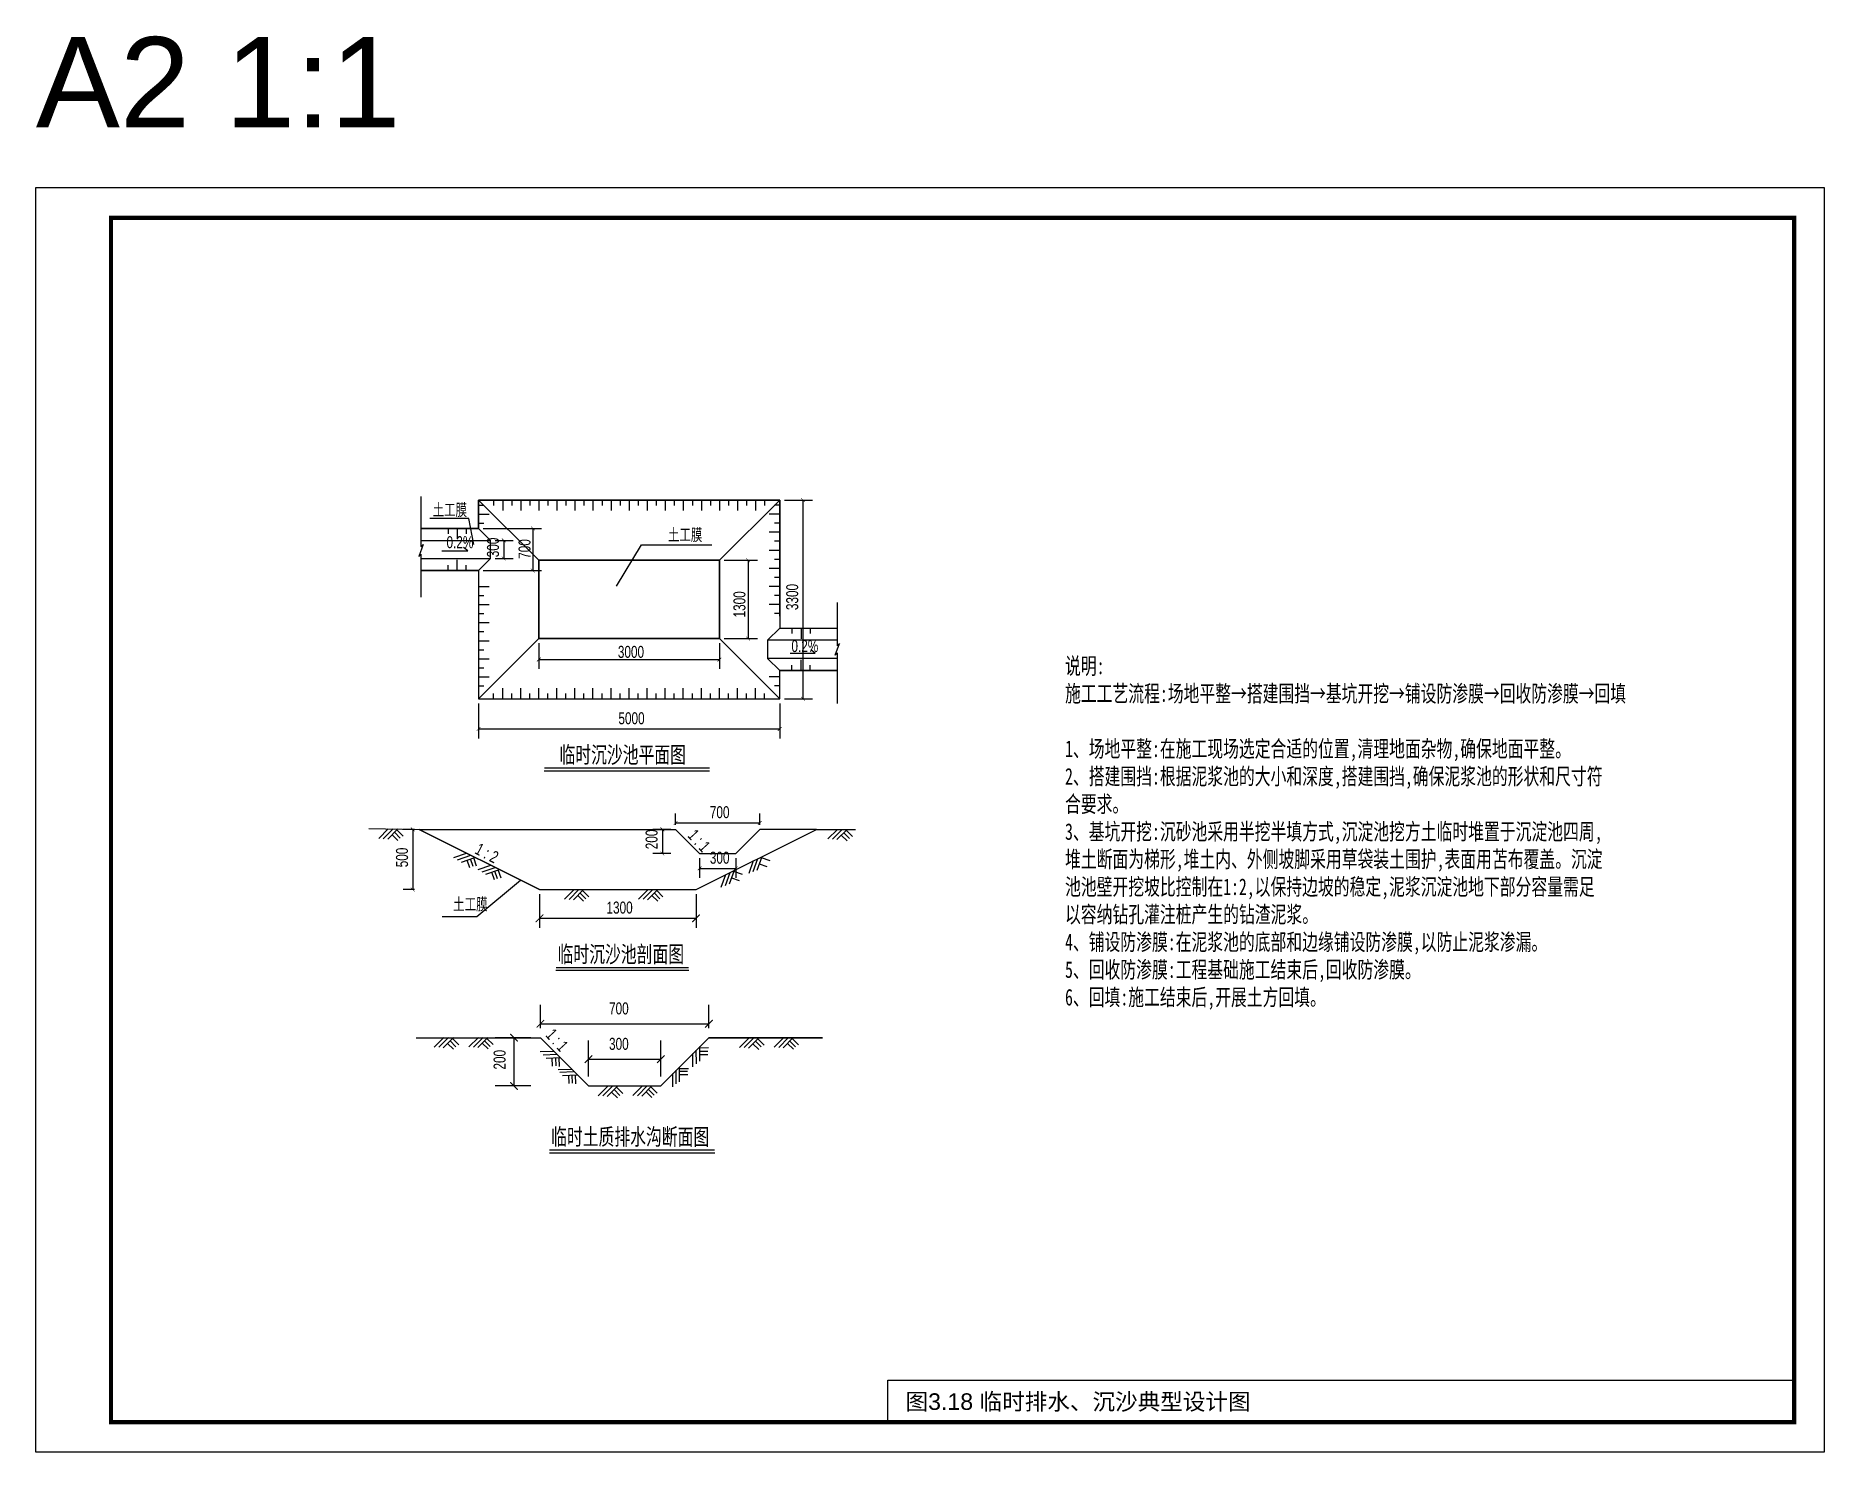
# Model space of a CAD drawing. Header units: millimetres. Extents: x 247 to 4563, y -2787 to 1016.
# Drawn here: x 247 to 841, y 424 to 894 of the extents above; entities that cross this region are included whole.
import ezdxf

# ---------------------------------------------------------------- set-up
doc = ezdxf.new("R2010")
doc.units = ezdxf.units.MM
for name, color, linetype in [('M_Dim', 3, 'Continuous'), ('图名和图名范围', 7, 'Continuous'), ('表格图框层TK', 7, 'Continuous'), ('说明文字-多行文字', 7, 'Continuous')]:
    doc.layers.add(name, color=color, linetype=linetype)
doc.layers.add('yichutu', color=7, linetype='Continuous', true_color=0xffffff, plot=False)
doc.styles.add('HZ', font='romans.shx', dxfattribs={"width": 0.7, "bigfont": 'hztxt.shx'})
doc.styles.get("Standard").update_dxf_attribs({"font": 'arial.ttf'})

msp = doc.modelspace()

# ---------------------------------------------------------------- texts
at = {"color": 0, "width": 0.7}
for s, height, p in [('土工膜', 4, (378.91, 734.74)), ('土工膜', 4, (457.07, 726.46)), ('0.2%%%', 4, (383.53, 723.97)), ('0.2%%%', 4, (498.09, 689.48)), ('   临时沉沙池平面图', 5.5, (416.56, 652.63)), ('土工膜', 4, (385.72, 603.76)), ('临时沉沙池剖面图', 5.5, (420.41, 586.39)), ('临时土质排水沟断面图', 5.5, (418.27, 525.75))]:
    msp.add_text(s, height=height, dxfattribs=at).set_placement(p)
at = {"color": 3, "width": 0.7}
for s, rotation, p in [('300', 90, (400.96, 720.96)), ('700', 90, (411.44, 720.45)), ('1300', 90, (482.81, 700.97)), ('3300', 90, (500.34, 703.41)), ('200', 90, (453.64, 623.99)), ('1 : 1', 312.33311, (463.38, 628.32)), ('500', 90, (370.74, 617.99)), ('1 : 2', 332.54347, (392.65, 622.7)), ('1 : 1', 312.33311, (416.21, 562.07)), ('200', 90, (403.16, 550.82))]:
    msp.add_text(s, height=4, rotation=rotation, dxfattribs=at).set_placement(p)
for s, p in [('3000', (440.44, 687.54)), ('5000', (440.62, 665.49)), ('700', (470.99, 634.3)), ('300', (470.99, 619.18)), ('1300', (436.66, 602.62)), ('700', (437.51, 569.13)), ('300', (437.51, 557.36))]:
    msp.add_text(s, height=4, dxfattribs=at).set_placement(p)
at = {"layer": '图名和图名范围'}
msp.add_text('图3.18 临时排水、沉沙典型设计图 ', height=5.5, dxfattribs=at).set_placement((535.98, 437.78))
at = {"layer": '说明文字-多行文字', "color": 0, "insert": (588.96, 687.63), "char_height": 5.5, "width": 178.3265, "attachment_point": 1, "style": 'HZ'}
msp.add_mtext('\\A1;{\\fSimSun|b0|i0|c134|p2;说明:\\P施工工艺流程:场地平整→搭建围挡→基坑开挖→铺设防渗膜→回收防渗膜→回填\\P\\P1、场地平整:在施工现场选定合适的位置,清理地面杂物,确保地面平整。\\P2、搭建围挡:根据泥浆池的大小和深度,搭建围挡,确保泥浆池的形状和尺寸符合要求。\\P3、基坑开挖:沉砂池采用半挖半填方式,沉淀池挖方土临时堆置于沉淀池四周,堆土断面为梯形,堆土内、外侧坡脚采用草袋装土围护,表面用苫布覆盖。沉淀池池壁开挖坡比控制在1:2,以保持边坡的稳定,泥浆沉淀池地下部分容量需足以容纳钻孔灌注桩产生的钻渣泥浆。\\P4、铺设防渗膜:在泥浆池的底部和边缘铺设防渗膜,以防止泥浆渗漏。\\P5、回收防渗膜:工程基础施工结束后,回收防渗膜。\\P6、回填:施工结束后,开展土方回填。}', dxfattribs=at)

# ---------------------------------------------------------------- blocks, each defined once
blk = doc.blocks.new('yct-594-420-594-420-1-2000')
at = {"layer": 'yichutu', "color": 7, "true_color": 0xffffff}
blk.add_lwpolyline([(0, 0), (0, 420), (594, 420), (594, 0)], close=True, dxfattribs=at)
blk.add_text('A2 1:1', height=30, dxfattribs=at).set_placement((0, 440))

# ---------------------------------------------------------------- linework, layer by layer
at = {"color": 3}
for p, q in [((374.99, 741.19), (374.99, 724.51)), ((495.74, 739.97), (505.03, 739.97)), ((501.9, 739.97), (501.9, 673.97)), ((375.76, 725.19), (374.29, 721.25)), ((374.99, 724.51), (375.76, 725.19)), ((395.74, 730.55), (415.08, 730.55)), ((399.74, 726.55), (405.65, 726.55)), ((402.52, 726.55), (402.52, 720.55)), ((412.2, 730.55), (412.18, 716.55)), ((374.29, 721.25), (374.99, 722.02)), ((374.99, 722.02), (374.99, 707.73)), ((382, 723.14), (390.63, 723.14)), ((390.63, 723.14), (389.18, 724.16)), ((399.74, 720.55), (405.65, 720.55)), ((475.74, 719.97), (486.8, 719.97)), ((483.68, 719.97), (483.68, 693.97)), ((395.74, 716.55), (415.08, 716.55)), ((513.36, 691.6), (513.36, 705.89)), ((513.36, 691.6), (513.36, 705.89)), ((414.18, 692.4), (414.18, 683.87)), ((474.18, 692.4), (474.18, 683.87)), ((475.74, 693.97), (486.8, 693.97)), ((497.67, 689.14), (505.97, 689.14)), ((505.97, 689.14), (504.53, 690.21)), ((512.59, 688.43), (514.06, 692.36)), ((513.36, 689.11), (512.59, 688.43)), ((514.06, 692.36), (513.36, 691.6)), ((513.36, 674.49), (513.36, 689.11)), ((513.36, 672.42), (513.36, 689.11)), ((414.18, 687), (474.18, 687)), ((394.18, 672.4), (394.18, 660.81)), ((494.18, 672.4), (494.18, 660.81)), ((495.74, 673.97), (505.03, 673.97)), ((394.18, 663.93), (494.18, 663.93)), ((459.59, 632.15), (459.59, 635.86)), ((487.59, 632.15), (487.59, 635.86)), ((372.85, 630.59), (369.18, 630.59)), ((372.3, 630.59), (372.3, 610.59)), ((458.02, 630.59), (452.08, 630.59)), ((455.21, 630.59), (455.21, 622.59)), ((459.59, 632.74), (487.59, 632.74)), ((458.02, 622.59), (452.08, 622.59)), ((467.59, 621.02), (467.59, 614.49)), ((479.59, 621.02), (479.59, 614.49)), ((467.59, 617.61), (479.59, 617.61)), ((372.85, 610.59), (369.18, 610.59)), ((414.41, 609.02), (414.41, 597.93)), ((466.41, 609.02), (466.41, 597.93)), ((414.41, 601.05), (466.41, 601.05)), ((414.7, 564.52), (414.7, 572.26)), ((470.7, 564.52), (470.7, 572.26)), ((414.7, 566.01), (470.7, 566.01)), ((411.58, 561.39), (399.69, 561.39)), ((405.94, 561.39), (405.94, 545.39)), ((430.7, 548.52), (430.7, 560.49)), ((454.7, 548.52), (454.7, 560.49)), ((430.7, 554.24), (454.7, 554.24)), ((411.58, 545.39), (399.69, 545.39))]:
    msp.add_line(p, q, dxfattribs=at)
for p, q in [((494.18, 739.97), (394.18, 739.97)), ((394.18, 739.97), (394.18, 730.55)), ((394.18, 739.97), (414.18, 719.97)), ((394.18, 730.55), (394.18, 739.97)), ((394.18, 739.97), (494.18, 739.97)), ((394.18, 738.26), (395.93, 738.26)), ((394.18, 738.26), (395.93, 738.26)), ((394.18, 738.26), (395.93, 738.26)), ((394.18, 738.26), (395.93, 738.26)), ((394.18, 738.26), (395.93, 738.26)), ((394.18, 738.26), (395.93, 738.26)), ((394.18, 738.26), (395.93, 738.26)), ((394.18, 738.26), (395.93, 738.26)), ((394.18, 738.26), (395.93, 738.26)), ((394.18, 738.26), (395.93, 738.26)), ((394.18, 738.26), (395.93, 738.26)), ((394.18, 738.26), (395.93, 738.26)), ((394.18, 738.26), (395.93, 738.26)), ((394.18, 738.26), (395.93, 738.26)), ((394.18, 738.26), (395.93, 738.26)), ((394.18, 738.26), (395.93, 738.26)), ((394.18, 738.26), (395.93, 738.26)), ((394.18, 738.26), (395.93, 738.26)), ((394.18, 738.26), (395.93, 738.26)), ((394.18, 738.26), (395.93, 738.26)), ((399.18, 739.97), (399.18, 738.21)), ((399.18, 739.97), (399.18, 738.21)), ((399.18, 739.97), (399.18, 738.21)), ((399.18, 739.97), (399.18, 738.21)), ((399.18, 739.97), (399.18, 738.21)), ((402.18, 739.97), (402.18, 736.46)), ((405.18, 739.97), (405.18, 738.21)), ((405.18, 739.97), (405.18, 738.21)), ((405.18, 739.97), (405.18, 738.21)), ((405.18, 739.97), (405.18, 738.21)), ((405.18, 739.97), (405.18, 738.21)), ((408.18, 739.97), (408.18, 736.46)), ((411.18, 739.97), (411.18, 738.21)), ((411.18, 739.97), (411.18, 738.21)), ((411.18, 739.97), (411.18, 738.21)), ((411.18, 739.97), (411.18, 738.21)), ((414.18, 739.97), (414.18, 736.46)), ((417.18, 739.97), (417.18, 738.21)), ((417.18, 739.97), (417.18, 738.21)), ((417.18, 739.97), (417.18, 738.21)), ((417.18, 739.97), (417.18, 738.21)), ((420.18, 739.97), (420.18, 736.46)), ((423.18, 739.97), (423.18, 738.21)), ((423.18, 739.97), (423.18, 738.21)), ((423.18, 739.97), (423.18, 738.21)), ((423.18, 739.97), (423.18, 738.21)), ((426.18, 739.97), (426.18, 736.46)), ((429.18, 739.97), (429.18, 738.21)), ((429.18, 739.97), (429.18, 738.21)), ((429.18, 739.97), (429.18, 738.21)), ((432.18, 739.97), (432.18, 736.46)), ((435.18, 739.97), (435.18, 738.21)), ((435.18, 739.97), (435.18, 738.21)), ((435.18, 739.97), (435.18, 738.21)), ((438.18, 739.97), (438.18, 736.46)), ((441.18, 739.97), (441.18, 738.21)), ((441.18, 739.97), (441.18, 738.21)), ((441.18, 739.97), (441.18, 738.21)), ((444.18, 739.97), (444.18, 736.46)), ((447.18, 739.97), (447.18, 738.21)), ((447.18, 739.97), (447.18, 738.21)), ((450.18, 739.97), (450.18, 736.46)), ((453.18, 739.97), (453.18, 738.21)), ((453.18, 739.97), (453.18, 738.21)), ((456.18, 739.97), (456.18, 736.46)), ((459.18, 739.97), (459.18, 738.21)), ((459.18, 739.97), (459.18, 738.21)), ((462.18, 739.97), (462.18, 736.46)), ((465.18, 739.97), (465.18, 738.21)), ((465.18, 739.97), (465.18, 738.21)), ((465.18, 739.97), (465.18, 738.21)), ((468.18, 739.97), (468.18, 736.46)), ((471.18, 739.97), (471.18, 738.21)), ((471.18, 739.97), (471.18, 738.21)), ((471.18, 739.97), (471.18, 738.21)), ((474.18, 739.97), (474.18, 736.46)), ((494.18, 739.97), (474.18, 719.97)), ((477.18, 739.97), (477.18, 738.21)), ((477.18, 739.97), (477.18, 738.21)), ((477.18, 739.97), (477.18, 738.21)), ((480.18, 739.97), (480.18, 736.46)), ((483.18, 739.97), (483.18, 738.21)), ((483.18, 739.97), (483.18, 738.21)), ((483.18, 739.97), (483.18, 738.21)), ((483.18, 739.97), (483.18, 738.21)), ((486.18, 739.97), (486.18, 736.46)), ((489.18, 739.97), (489.18, 738.21)), ((489.18, 739.97), (489.18, 738.21)), ((489.18, 739.97), (489.18, 738.21)), ((489.18, 739.97), (489.18, 738.21)), ((494.18, 738.26), (492.42, 738.26)), ((494.18, 738.26), (492.42, 738.26)), ((494.18, 738.26), (492.42, 738.26)), ((494.18, 738.26), (492.42, 738.26)), ((494.18, 738.26), (492.42, 738.26)), ((494.18, 738.26), (492.42, 738.26)), ((494.18, 738.26), (492.42, 738.26)), ((494.18, 738.26), (492.42, 738.26)), ((494.18, 738.26), (492.42, 738.26)), ((494.18, 738.26), (492.42, 738.26)), ((494.18, 738.26), (492.42, 738.26)), ((494.18, 738.26), (492.42, 738.26)), ((494.18, 738.26), (492.42, 738.26)), ((494.18, 738.26), (492.42, 738.26)), ((494.18, 738.26), (492.42, 738.26)), ((494.18, 738.26), (492.42, 738.26)), ((494.18, 738.26), (492.42, 738.26)), ((494.18, 738.26), (492.42, 738.26)), ((494.18, 738.26), (492.42, 738.26)), ((494.18, 738.26), (492.42, 738.26)), ((494.18, 701.38), (494.18, 739.97)), ((494.18, 739.97), (494.18, 697.38)), ((394.18, 735.26), (397.68, 735.26)), ((394.18, 732.26), (395.93, 732.26)), ((394.18, 732.26), (395.93, 732.26)), ((394.18, 732.26), (395.93, 732.26)), ((394.18, 732.26), (395.93, 732.26)), ((394.18, 732.26), (395.93, 732.26)), ((394.18, 732.26), (395.93, 732.26)), ((394.18, 732.26), (395.93, 732.26)), ((394.18, 732.26), (395.93, 732.26)), ((394.18, 732.26), (395.93, 732.26)), ((394.18, 732.26), (395.93, 732.26)), ((394.18, 732.26), (395.93, 732.26)), ((394.18, 732.26), (395.93, 732.26)), ((394.18, 732.26), (395.93, 732.26)), ((394.18, 732.26), (395.93, 732.26)), ((394.18, 732.26), (395.93, 732.26)), ((394.18, 732.26), (395.93, 732.26)), ((394.18, 732.26), (395.93, 732.26)), ((394.18, 732.26), (395.93, 732.26)), ((394.18, 732.26), (395.93, 732.26)), ((394.18, 732.26), (395.93, 732.26)), ((494.18, 735.26), (490.67, 735.26)), ((494.18, 732.26), (492.42, 732.26)), ((494.18, 732.26), (492.42, 732.26)), ((494.18, 732.26), (492.42, 732.26)), ((494.18, 732.26), (492.42, 732.26)), ((494.18, 732.26), (492.42, 732.26)), ((494.18, 732.26), (492.42, 732.26)), ((494.18, 732.26), (492.42, 732.26)), ((494.18, 732.26), (492.42, 732.26)), ((494.18, 732.26), (492.42, 732.26)), ((494.18, 732.26), (492.42, 732.26)), ((494.18, 732.26), (492.42, 732.26)), ((494.18, 732.26), (492.42, 732.26)), ((494.18, 732.26), (492.42, 732.26)), ((494.18, 732.26), (492.42, 732.26)), ((494.18, 732.26), (492.42, 732.26)), ((494.18, 732.26), (492.42, 732.26)), ((494.18, 732.26), (492.42, 732.26)), ((494.18, 732.26), (492.42, 732.26)), ((494.18, 732.26), (492.42, 732.26)), ((494.18, 732.26), (492.42, 732.26)), ((394.18, 730.55), (374.99, 730.55)), ((374.99, 730.55), (394.18, 730.55)), ((374.99, 726.55), (398.18, 726.55)), ((384.08, 730.55), (384.08, 728.8)), ((387.08, 730.55), (387.08, 727.05)), ((390.08, 730.55), (390.08, 728.8)), ((398.18, 726.55), (394.18, 730.55)), ((398.18, 720.55), (398.18, 726.55)), ((494.18, 729.26), (490.67, 729.26)), ((494.18, 726.26), (492.42, 726.26)), ((494.18, 726.26), (492.42, 726.26)), ((494.18, 726.26), (492.42, 726.26)), ((494.18, 726.26), (492.42, 726.26)), ((494.18, 726.26), (492.42, 726.26)), ((494.18, 726.26), (492.42, 726.26)), ((494.18, 726.26), (492.42, 726.26)), ((494.18, 726.26), (492.42, 726.26)), ((494.18, 726.26), (492.42, 726.26)), ((494.18, 726.26), (492.42, 726.26)), ((494.18, 726.26), (492.42, 726.26)), ((494.18, 726.26), (492.42, 726.26)), ((494.18, 726.26), (492.42, 726.26)), ((494.18, 726.26), (492.42, 726.26)), ((494.18, 726.26), (492.42, 726.26)), ((374.99, 720.55), (398.18, 720.55)), ((387.08, 716.55), (387.08, 720.06)), ((394.18, 716.55), (398.18, 720.55)), ((414.18, 719.97), (414.18, 693.97)), ((474.18, 719.97), (414.18, 719.97)), ((414.18, 719.97), (474.18, 719.97)), ((414.18, 693.97), (414.18, 719.97)), ((474.18, 693.97), (474.18, 719.97)), ((474.18, 719.97), (474.18, 693.97)), ((494.18, 723.26), (490.67, 723.26)), ((494.18, 720.26), (492.42, 720.26)), ((494.18, 720.26), (492.42, 720.26)), ((494.18, 720.26), (492.42, 720.26)), ((494.18, 720.26), (492.42, 720.26)), ((494.18, 720.26), (492.42, 720.26)), ((494.18, 720.26), (492.42, 720.26)), ((494.18, 720.26), (492.42, 720.26)), ((494.18, 720.26), (492.42, 720.26)), ((494.18, 720.26), (492.42, 720.26)), ((494.18, 720.26), (492.42, 720.26)), ((494.18, 720.26), (492.42, 720.26)), ((494.18, 720.26), (492.42, 720.26)), ((494.18, 720.26), (492.42, 720.26)), ((494.18, 720.26), (492.42, 720.26)), ((494.18, 720.26), (492.42, 720.26)), ((394.18, 716.55), (374.99, 716.55)), ((374.99, 716.55), (394.18, 716.55)), ((384.08, 716.55), (384.08, 718.3)), ((390.08, 716.55), (390.08, 718.3)), ((394.18, 716.55), (394.18, 673.97)), ((494.18, 717.26), (490.67, 717.26)), ((494.18, 714.26), (492.42, 714.26)), ((494.18, 714.26), (492.42, 714.26)), ((494.18, 714.26), (492.42, 714.26)), ((494.18, 714.26), (492.42, 714.26)), ((494.18, 714.26), (492.42, 714.26)), ((494.18, 714.26), (492.42, 714.26)), ((494.18, 714.26), (492.42, 714.26)), ((494.18, 714.26), (492.42, 714.26)), ((494.18, 714.26), (492.42, 714.26)), ((494.18, 714.26), (492.42, 714.26)), ((494.18, 714.26), (492.42, 714.26)), ((494.18, 714.26), (492.42, 714.26)), ((494.18, 714.26), (492.42, 714.26)), ((494.18, 714.26), (492.42, 714.26)), ((494.18, 714.26), (492.42, 714.26)), ((394.18, 712.55), (394.18, 673.97)), ((394.18, 711.26), (397.68, 711.26)), ((394.18, 708.26), (395.93, 708.26)), ((394.18, 708.26), (395.93, 708.26)), ((394.18, 708.26), (395.93, 708.26)), ((394.18, 708.26), (395.93, 708.26)), ((394.18, 708.26), (395.93, 708.26)), ((394.18, 708.26), (395.93, 708.26)), ((394.18, 708.26), (395.93, 708.26)), ((394.18, 708.26), (395.93, 708.26)), ((394.18, 708.26), (395.93, 708.26)), ((394.18, 708.26), (395.93, 708.26)), ((394.18, 708.26), (395.93, 708.26)), ((394.18, 708.26), (395.93, 708.26)), ((394.18, 708.26), (395.93, 708.26)), ((394.18, 708.26), (395.93, 708.26)), ((394.18, 708.26), (395.93, 708.26)), ((494.18, 711.26), (490.67, 711.26)), ((494.18, 708.26), (492.42, 708.26)), ((494.18, 708.26), (492.42, 708.26)), ((494.18, 708.26), (492.42, 708.26)), ((494.18, 708.26), (492.42, 708.26)), ((494.18, 708.26), (492.42, 708.26)), ((494.18, 708.26), (492.42, 708.26)), ((494.18, 708.26), (492.42, 708.26)), ((494.18, 708.26), (492.42, 708.26)), ((494.18, 708.26), (492.42, 708.26)), ((494.18, 708.26), (492.42, 708.26)), ((494.18, 708.26), (492.42, 708.26)), ((494.18, 708.26), (492.42, 708.26)), ((494.18, 708.26), (492.42, 708.26)), ((494.18, 708.26), (492.42, 708.26)), ((494.18, 708.26), (492.42, 708.26)), ((394.18, 705.26), (397.68, 705.26)), ((394.18, 702.26), (395.93, 702.26)), ((394.18, 702.26), (395.93, 702.26)), ((394.18, 702.26), (395.93, 702.26)), ((394.18, 702.26), (395.93, 702.26)), ((394.18, 702.26), (395.93, 702.26)), ((394.18, 702.26), (395.93, 702.26)), ((394.18, 702.26), (395.93, 702.26)), ((394.18, 702.26), (395.93, 702.26)), ((394.18, 702.26), (395.93, 702.26)), ((394.18, 702.26), (395.93, 702.26)), ((394.18, 702.26), (395.93, 702.26)), ((394.18, 702.26), (395.93, 702.26)), ((394.18, 702.26), (395.93, 702.26)), ((394.18, 702.26), (395.93, 702.26)), ((394.18, 702.26), (395.93, 702.26)), ((494.18, 705.26), (490.67, 705.26)), ((494.18, 702.26), (492.42, 702.26)), ((494.18, 702.26), (492.42, 702.26)), ((494.18, 702.26), (492.42, 702.26)), ((494.18, 702.26), (492.42, 702.26)), ((494.18, 702.26), (492.42, 702.26)), ((494.18, 702.26), (492.42, 702.26)), ((494.18, 702.26), (492.42, 702.26)), ((494.18, 702.26), (492.42, 702.26)), ((494.18, 702.26), (492.42, 702.26)), ((494.18, 702.26), (492.42, 702.26)), ((494.18, 702.26), (492.42, 702.26)), ((494.18, 702.26), (492.42, 702.26)), ((494.18, 702.26), (492.42, 702.26)), ((494.18, 702.26), (492.42, 702.26)), ((494.18, 702.26), (492.42, 702.26)), ((394.18, 699.26), (397.68, 699.26)), ((394.18, 696.26), (395.93, 696.26)), ((394.18, 696.26), (395.93, 696.26)), ((394.18, 696.26), (395.93, 696.26)), ((394.18, 696.26), (395.93, 696.26)), ((394.18, 696.26), (395.93, 696.26)), ((394.18, 696.26), (395.93, 696.26)), ((394.18, 696.26), (395.93, 696.26)), ((394.18, 696.26), (395.93, 696.26)), ((394.18, 696.26), (395.93, 696.26)), ((394.18, 696.26), (395.93, 696.26)), ((394.18, 696.26), (395.93, 696.26)), ((394.18, 696.26), (395.93, 696.26)), ((394.18, 696.26), (395.93, 696.26)), ((394.18, 696.26), (395.93, 696.26)), ((394.18, 696.26), (395.93, 696.26)), ((494.18, 697.38), (490.18, 693.38)), ((494.18, 697.38), (513.36, 697.38)), ((494.18, 697.38), (513.36, 697.38)), ((494.18, 697.38), (513.36, 697.38)), ((498.27, 697.38), (498.27, 695.63)), ((501.27, 697.38), (501.27, 693.88)), ((504.27, 697.38), (504.27, 695.63)), ((394.18, 673.97), (414.18, 693.97)), ((394.18, 693.26), (397.68, 693.26)), ((394.18, 690.26), (395.93, 690.26)), ((394.18, 690.26), (395.93, 690.26)), ((394.18, 690.26), (395.93, 690.26)), ((394.18, 690.26), (395.93, 690.26)), ((394.18, 690.26), (395.93, 690.26)), ((394.18, 690.26), (395.93, 690.26)), ((394.18, 690.26), (395.93, 690.26)), ((394.18, 690.26), (395.93, 690.26)), ((394.18, 690.26), (395.93, 690.26)), ((394.18, 690.26), (395.93, 690.26)), ((414.18, 693.97), (474.18, 693.97)), ((474.18, 693.97), (414.18, 693.97)), ((494.18, 673.97), (474.18, 693.97)), ((513.36, 693.38), (490.18, 693.38)), ((490.18, 693.38), (490.18, 687.38)), ((394.18, 687.26), (397.68, 687.26)), ((394.18, 684.26), (395.93, 684.26)), ((394.18, 684.26), (395.93, 684.26)), ((394.18, 684.26), (395.93, 684.26)), ((394.18, 684.26), (395.93, 684.26)), ((394.18, 684.26), (395.93, 684.26)), ((394.18, 684.26), (395.93, 684.26)), ((394.18, 684.26), (395.93, 684.26)), ((394.18, 684.26), (395.93, 684.26)), ((394.18, 684.26), (395.93, 684.26)), ((394.18, 684.26), (395.93, 684.26)), ((490.18, 687.38), (494.18, 683.38)), ((513.36, 687.38), (490.18, 687.38)), ((494.18, 673.97), (494.18, 683.38)), ((494.18, 683.38), (513.36, 683.38)), ((494.18, 683.38), (513.36, 683.38)), ((513.36, 683.38), (494.18, 683.38)), ((494.18, 673.97), (494.18, 683.38)), ((498.27, 683.38), (498.27, 685.13)), ((501.27, 683.38), (501.27, 686.89)), ((501.27, 683.38), (501.27, 686.89)), ((504.27, 683.38), (504.27, 685.13)), ((394.18, 681.26), (397.68, 681.26)), ((394.18, 678.26), (395.93, 678.26)), ((394.18, 678.26), (395.93, 678.26)), ((394.18, 678.26), (395.93, 678.26)), ((394.18, 678.26), (395.93, 678.26)), ((394.18, 678.26), (395.93, 678.26)), ((394.18, 678.26), (395.93, 678.26)), ((394.18, 678.26), (395.93, 678.26)), ((394.18, 678.26), (395.93, 678.26)), ((394.18, 678.26), (395.93, 678.26)), ((394.18, 678.26), (395.93, 678.26)), ((402.18, 673.97), (402.18, 677.47)), ((408.18, 673.97), (408.18, 677.47)), ((414.18, 673.97), (414.18, 677.47)), ((420.18, 673.97), (420.18, 677.47)), ((426.18, 673.97), (426.18, 677.47)), ((432.18, 673.97), (432.18, 677.47)), ((438.18, 673.97), (438.18, 677.47)), ((444.18, 673.97), (444.18, 677.47)), ((450.18, 673.97), (450.18, 677.47)), ((456.18, 673.97), (456.18, 677.47)), ((462.18, 673.97), (462.18, 677.47)), ((468.18, 673.97), (468.18, 677.47)), ((474.18, 673.97), (474.18, 677.47)), ((480.18, 673.97), (480.18, 677.47)), ((486.18, 673.97), (486.18, 677.47)), ((494.18, 681.26), (490.67, 681.26)), ((494.18, 678.26), (492.42, 678.26)), ((494.18, 678.26), (492.42, 678.26)), ((494.18, 678.26), (492.42, 678.26)), ((494.18, 678.26), (492.42, 678.26)), ((494.18, 678.26), (492.42, 678.26)), ((494.18, 678.26), (492.42, 678.26)), ((494.18, 678.26), (492.42, 678.26)), ((494.18, 678.26), (492.42, 678.26)), ((494.18, 678.26), (492.42, 678.26)), ((494.18, 678.26), (492.42, 678.26)), ((394.18, 673.97), (494.18, 673.97)), ((394.18, 673.97), (494.18, 673.97)), ((399.18, 673.97), (399.18, 675.72)), ((399.18, 673.97), (399.18, 675.72)), ((399.18, 673.97), (399.18, 675.72)), ((399.18, 673.97), (399.18, 675.72)), ((399.18, 673.97), (399.18, 675.72)), ((405.18, 673.97), (405.18, 675.72)), ((405.18, 673.97), (405.18, 675.72)), ((405.18, 673.97), (405.18, 675.72)), ((405.18, 673.97), (405.18, 675.72)), ((405.18, 673.97), (405.18, 675.72)), ((411.18, 673.97), (411.18, 675.72)), ((411.18, 673.97), (411.18, 675.72)), ((411.18, 673.97), (411.18, 675.72)), ((411.18, 673.97), (411.18, 675.72)), ((417.18, 673.97), (417.18, 675.72)), ((417.18, 673.97), (417.18, 675.72)), ((417.18, 673.97), (417.18, 675.72)), ((417.18, 673.97), (417.18, 675.72)), ((423.18, 673.97), (423.18, 675.72)), ((423.18, 673.97), (423.18, 675.72)), ((423.18, 673.97), (423.18, 675.72)), ((423.18, 673.97), (423.18, 675.72)), ((429.18, 673.97), (429.18, 675.72)), ((429.18, 673.97), (429.18, 675.72)), ((429.18, 673.97), (429.18, 675.72)), ((435.18, 673.97), (435.18, 675.72)), ((435.18, 673.97), (435.18, 675.72)), ((435.18, 673.97), (435.18, 675.72)), ((441.18, 673.97), (441.18, 675.72)), ((441.18, 673.97), (441.18, 675.72)), ((441.18, 673.97), (441.18, 675.72)), ((447.18, 673.97), (447.18, 675.72)), ((447.18, 673.97), (447.18, 675.72)), ((453.18, 673.97), (453.18, 675.72)), ((453.18, 673.97), (453.18, 675.72)), ((459.18, 673.97), (459.18, 675.72)), ((459.18, 673.97), (459.18, 675.72)), ((465.18, 673.97), (465.18, 675.72)), ((465.18, 673.97), (465.18, 675.72)), ((465.18, 673.97), (465.18, 675.72)), ((471.18, 673.97), (471.18, 675.72)), ((471.18, 673.97), (471.18, 675.72)), ((471.18, 673.97), (471.18, 675.72)), ((477.18, 673.97), (477.18, 675.72)), ((477.18, 673.97), (477.18, 675.72)), ((477.18, 673.97), (477.18, 675.72)), ((483.18, 673.97), (483.18, 675.72)), ((483.18, 673.97), (483.18, 675.72)), ((483.18, 673.97), (483.18, 675.72)), ((483.18, 673.97), (483.18, 675.72)), ((489.18, 673.97), (489.18, 675.72)), ((489.18, 673.97), (489.18, 675.72)), ((489.18, 673.97), (489.18, 675.72)), ((489.18, 673.97), (489.18, 675.72)), ((357.76, 630.88), (374.41, 630.59)), ((361.04, 627.59), (364.18, 630.73)), ((362.54, 627.5), (365.78, 630.73)), ((363.99, 627.35), (367.38, 630.73)), ((369.14, 628.31), (367.05, 630.4)), ((374.41, 630.59), (459.59, 630.59)), ((414.41, 610.59), (374.41, 630.59)), ((374.41, 630.59), (414.41, 610.59)), ((459.59, 630.59), (467.59, 622.59)), ((466.41, 610.59), (506.41, 630.59)), ((466.41, 610.59), (506.41, 630.59)), ((479.59, 622.59), (487.59, 630.59)), ((506.41, 630.59), (487.59, 630.59)), ((506.41, 630.59), (519.42, 630.6)), ((510.23, 627.45), (513.38, 630.6)), ((511.74, 627.37), (514.98, 630.6)), ((513.19, 627.22), (516.58, 630.6)), ((518.34, 628.18), (516.24, 630.27)), ((367.38, 626.87), (365.45, 628.81)), ((368.15, 627.7), (366.25, 629.61)), ((516.58, 626.74), (514.65, 628.68)), ((517.35, 627.57), (515.45, 629.47)), ((385.91, 621.25), (390.12, 622.7)), ((387.23, 620.51), (391.56, 622)), ((388.46, 619.74), (392.99, 621.3)), ((391.3, 617.83), (390.41, 620.41)), ((392.36, 618.24), (391.48, 620.78)), ((393.51, 618.35), (392.55, 621.15)), ((394.06, 617.23), (398.28, 618.68)), ((395.38, 616.49), (399.71, 617.97)), ((467.59, 622.59), (479.59, 622.59)), ((484, 616.01), (485.47, 620.21)), ((485.4, 616.58), (486.91, 620.9)), ((486.76, 617.08), (488.35, 621.59)), ((490.03, 618.12), (487.45, 619.02)), ((490.99, 620.18), (488.19, 621.15)), ((396.62, 615.72), (401.14, 617.27)), ((399.46, 613.8), (398.57, 616.39)), ((400.51, 614.21), (399.63, 616.76)), ((401.66, 614.33), (400.7, 617.12)), ((474.8, 611.42), (476.27, 615.62)), ((476.2, 611.99), (477.71, 616.31)), ((477.57, 612.48), (479.15, 617)), ((480.83, 613.53), (478.25, 614.43)), ((481.79, 615.58), (479, 616.56)), ((414.41, 610.59), (466.41, 610.59)), ((414.41, 610.59), (466.41, 610.59)), ((422.73, 607.43), (425.88, 610.58)), ((424.23, 607.34), (427.47, 610.58)), ((425.68, 607.19), (429.07, 610.58)), ((429.07, 606.72), (427.14, 608.65)), ((429.84, 607.55), (427.94, 609.45)), ((430.83, 608.15), (428.74, 610.25)), ((447.32, 607.45), (450.47, 610.6)), ((448.83, 607.37), (452.06, 610.6)), ((450.27, 607.22), (453.66, 610.6)), ((453.67, 606.74), (451.73, 608.68)), ((454.43, 607.57), (452.53, 609.47)), ((455.42, 608.18), (453.33, 610.27)), ((373.49, 561.39), (414.7, 561.39)), ((379.48, 558.29), (382.63, 561.44)), ((380.99, 558.2), (384.23, 561.44)), ((382.44, 558.05), (385.82, 561.44)), ((385.83, 557.58), (383.9, 559.51)), ((386.59, 558.41), (384.69, 560.31)), ((387.58, 559.01), (385.49, 561.1)), ((390.96, 558.36), (394.11, 561.51)), ((392.47, 558.27), (395.71, 561.51)), ((393.92, 558.12), (397.3, 561.51)), ((397.31, 557.65), (395.38, 559.58)), ((398.08, 558.48), (396.18, 560.38)), ((399.06, 559.09), (396.97, 561.18)), ((414.7, 561.39), (430.7, 545.39)), ((454.7, 545.39), (470.7, 561.39)), ((467.64, 553.65), (467.62, 558.44)), ((508.36, 561.39), (470.7, 561.39)), ((480.89, 558.19), (484.04, 561.34)), ((482.4, 558.1), (485.64, 561.34)), ((483.85, 557.96), (487.23, 561.34)), ((487.24, 557.48), (485.31, 559.41)), ((488, 558.31), (486.1, 560.21)), ((488.99, 558.92), (486.9, 561.01)), ((492.37, 558.27), (495.52, 561.41)), ((493.88, 558.18), (497.12, 561.41)), ((495.33, 558.03), (498.71, 561.41)), ((498.72, 557.56), (496.79, 559.49)), ((499.49, 558.38), (497.59, 560.29)), ((500.47, 558.99), (498.38, 561.08)), ((414.6, 556.8), (419.05, 556.97)), ((415.64, 555.71), (420.22, 555.89)), ((416.6, 554.62), (421.39, 554.8)), ((418.77, 551.97), (418.67, 554.7)), ((419.9, 552.05), (419.79, 554.74)), ((421.03, 551.83), (420.92, 554.78)), ((465.39, 551.72), (465.37, 556.17)), ((466.51, 552.72), (466.5, 557.3)), ((470.58, 557.98), (467.62, 557.97)), ((470.32, 556.85), (467.63, 556.84)), ((470.36, 555.72), (467.63, 555.71)), ((420.57, 550.83), (425.02, 551)), ((421.13, 549.95), (425.71, 550.13)), ((422.09, 548.86), (426.88, 549.04)), ((424.26, 546.21), (424.16, 548.94)), ((425.38, 546.29), (425.28, 548.98)), ((426.52, 546.07), (426.41, 549.02)), ((458.69, 545.08), (458.67, 549.53)), ((459.81, 546.08), (459.8, 550.66)), ((460.93, 546.78), (460.92, 551.57)), ((463.87, 551.11), (460.92, 551.1)), ((463.62, 550.21), (460.93, 550.2)), ((463.66, 549.08), (460.93, 549.07)), ((430.7, 545.39), (454.7, 545.39)), ((433.94, 542.13), (437.09, 545.28)), ((435.45, 542.05), (438.69, 545.28)), ((436.9, 541.9), (440.29, 545.28)), ((440.29, 541.42), (438.36, 543.36)), ((441.06, 542.25), (439.16, 544.15)), ((442.05, 542.86), (439.95, 544.95)), ((445.43, 542.21), (448.57, 545.36)), ((446.93, 542.12), (450.17, 545.36)), ((448.38, 541.97), (451.77, 545.36)), ((451.77, 541.5), (449.84, 543.43)), ((452.54, 542.33), (450.64, 544.23)), ((453.53, 542.93), (451.44, 545.03))]:
    msp.add_line(p, q)
at = {"color": 0}
for p, q in [((390.91, 733.8), (378.02, 733.8)), ((392.57, 725.17), (390.91, 733.8)), ((439.99, 711.35), (448.27, 725.07)), ((448.27, 725.07), (471.61, 725.07)), ((373.49, 561.39), (414.7, 561.39)), ((414.7, 561.39), (430.7, 545.39)), ((454.7, 545.39), (470.7, 561.39)), ((470.7, 561.39), (508.36, 561.39)), ((430.7, 545.39), (454.7, 545.39))]:
    msp.add_line(p, q, dxfattribs=at)
at = {"color": 2}
for p, q in [((467.59, 622.59), (479.59, 622.59)), ((414.41, 610.59), (466.41, 610.59)), ((430.7, 545.39), (454.7, 545.39))]:
    msp.add_line(p, q, dxfattribs=at)
at = {"lineweight": -3}
for p, q in [((393.61, 601.6), (408.13, 613.72)), ((382.11, 601.6), (393.61, 601.6))]:
    msp.add_line(p, q, dxfattribs=at)
at = {"color": 0, "linetype": 'ByBlock'}
for points, const_width in [([(502.53, 739.34), (501.28, 740.59)], 0.188), ([(412.83, 729.93), (411.58, 731.18)], 0.188), ([(403.15, 725.93), (401.9, 727.18)], 0.188), ([(401.9, 721.18), (403.15, 719.93)], 0.188), ([(483.05, 720.59), (484.3, 719.34)], 0.188), ([(411.55, 717.18), (412.8, 715.93)], 0.188), ([(483.05, 694.59), (484.3, 693.34)], 0.188), ([(414.8, 687.62), (413.55, 686.37)], 0.188), ([(473.55, 686.37), (474.8, 687.62)], 0.188), ([(501.28, 674.59), (502.53, 673.34)], 0.188), ([(394.8, 664.56), (393.55, 663.31)], 0.188), ([(493.55, 663.31), (494.8, 664.56)], 0.188), ([(372.93, 629.96), (371.68, 631.21)], 0.188), ([(455.83, 629.96), (454.58, 631.21)], 0.188), ([(460.21, 633.36), (458.96, 632.11)], 0.188), ([(486.96, 632.11), (488.21, 633.36)], 0.188), ([(454.58, 623.21), (455.83, 621.96)], 0.188), ([(468.21, 618.24), (466.96, 616.99)], 0.188), ([(478.96, 616.99), (480.21, 618.24)], 0.188), ([(371.68, 611.21), (372.93, 609.96)], 0.188), ([(415.66, 602.3), (413.16, 599.8)], 0.375), ([(465.16, 599.8), (467.66, 602.3)], 0.375), ([(415.95, 567.26), (413.45, 564.76)], 0.375), ([(469.45, 564.76), (471.95, 567.26)], 0.375), ([(407.19, 560.14), (404.69, 562.64)], 0.375), ([(431.95, 555.49), (429.45, 552.99)], 0.375), ([(453.45, 552.99), (455.95, 555.49)], 0.375), ([(404.69, 546.64), (407.19, 544.14)], 0.375)]:
    msp.add_lwpolyline(points, dxfattribs=dict(at, const_width=const_width))
at = {"layer": 'M_Dim'}
for p, q in [((416.01, 650.01), (470.89, 650.01)), ((419.86, 583.78), (463.99, 583.78)), ((417.72, 523.14), (472.6, 523.14))]:
    msp.add_line(p, q, dxfattribs=at)
for points in [[(416.01, 650.93, 0.44, 0.44, 0), (470.89, 650.93, 0.44, 0.44, 0)], [(419.86, 584.69, 0.44, 0.44, 0), (463.99, 584.69, 0.44, 0.44, 0)], [(417.72, 524.05, 0.44, 0.44, 0), (472.6, 524.05, 0.44, 0.44, 0)]]:
    msp.add_lwpolyline(points, format="xyseb", dxfattribs=at)
at = {"layer": '图名和图名范围'}
msp.add_lwpolyline([(530.15, 447.64), (831.11, 447.64), (831.11, 433.72), (530.15, 433.72)], close=True, dxfattribs=at)
at = {"layer": '表格图框层TK', "color": 121, "linetype": 'ByBlock'}
msp.add_lwpolyline([(247.11, 423.72), (247.11, 843.72), (841.11, 843.72), (841.11, 423.72), (247.11, 423.72)], dxfattribs=at)
at = {"layer": '表格图框层TK', "color": 121, "linetype": 'ByBlock', "const_width": 1.4}
msp.add_lwpolyline([(272.11, 433.72), (272.11, 833.72), (831.11, 833.72), (831.11, 433.72), (272.11, 433.72)], dxfattribs=at)

# ---------------------------------------------------------------- block references
at = {"layer": 'yichutu'}
msp.add_blockref('yct-594-420-594-420-1-2000', (247.11, 423.72), dxfattribs=at)

msp.set_redraw_order([(e.dxf.handle, doc.entitydb.next_handle()) for e in msp.query("TEXT MTEXT ATTDEF DIMENSION ARC_DIMENSION")])  # texts and dimensions are drawn at this point

doc.saveas('drawing.dxf')
